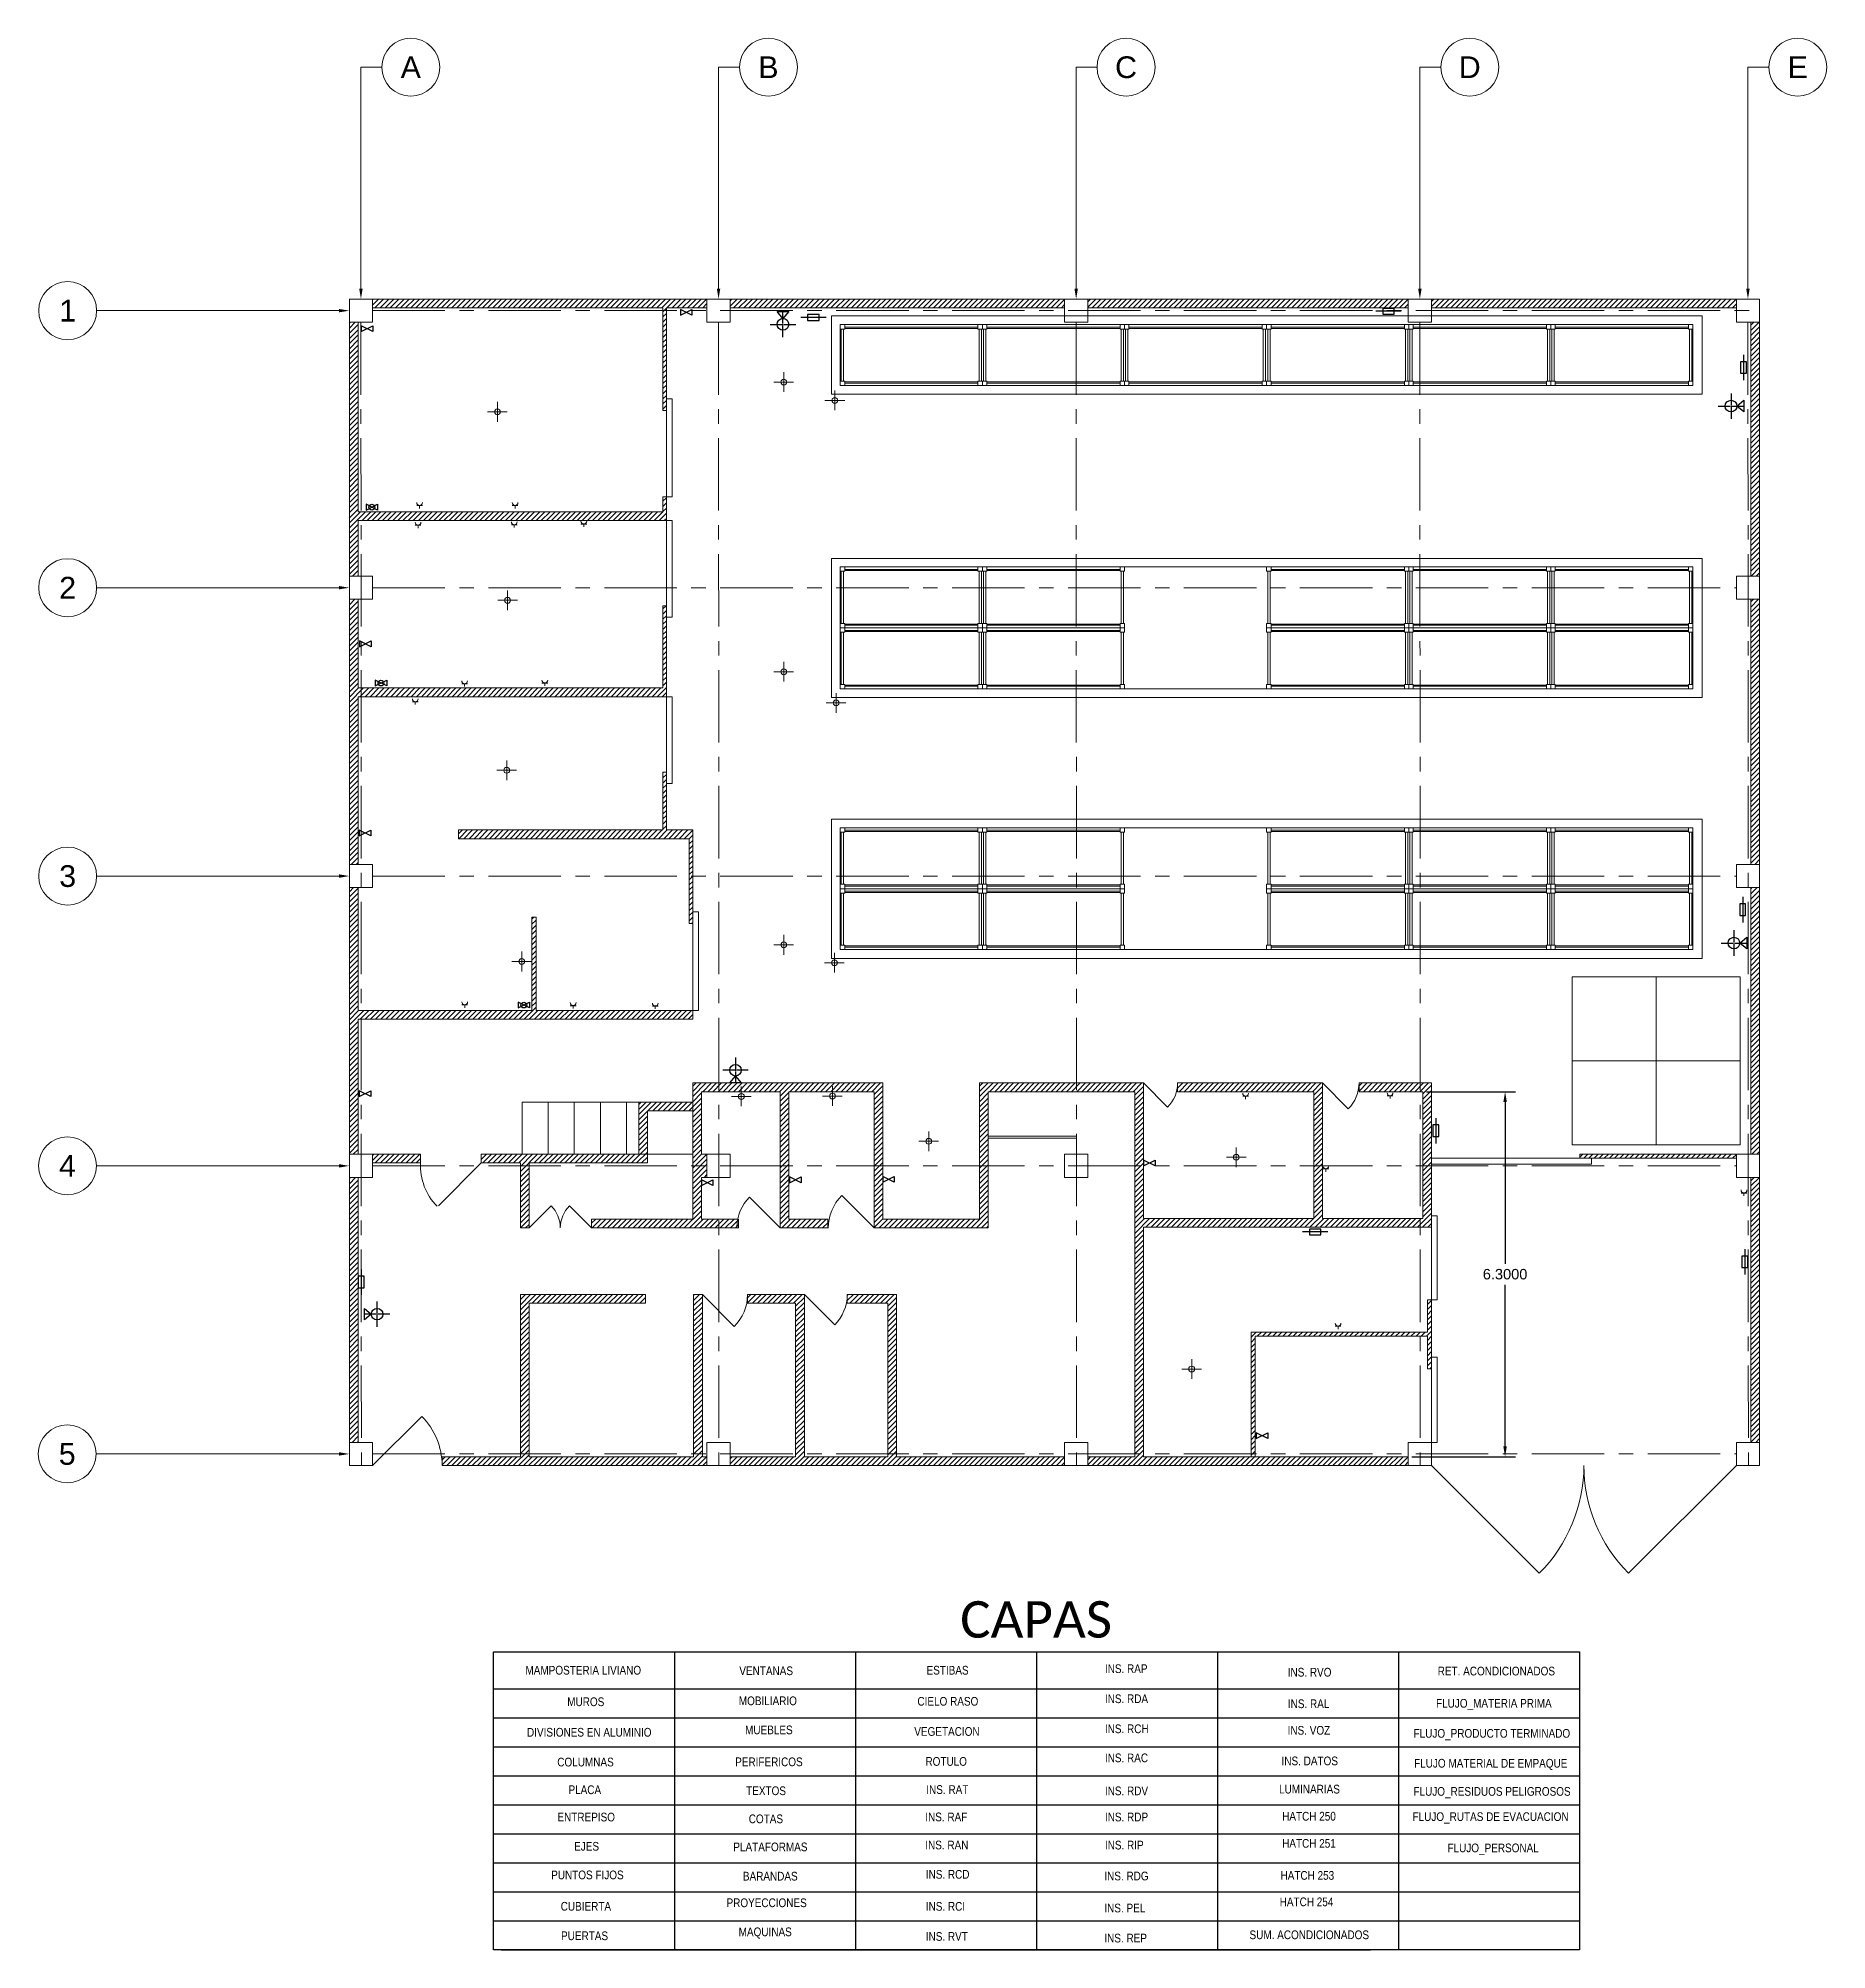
# Model space of a CAD drawing. Header units: inches. Extents: x -5.4 to 60.6, y -8.4 to 24.6.
# Drawn here: x -5.37 to 25.49, y -8.35 to 24.63 of the extents above; entities that cross this region are included whole.
import ezdxf
from ezdxf import colors
from ezdxf.entities.mleader import LeaderData, LeaderLine
from ezdxf.enums import TextEntityAlignment as Align
from ezdxf.math import Vec2, Vec3

# ---------------------------------------------------------------- set-up
doc = ezdxf.new("R2010")
doc.units = ezdxf.units.IN
doc.header["$MEASUREMENT"] = 0
for name, pattern in [('CENTER', [2, 1.25, -0.25, 0.25, -0.25]), ('CENTER2', [1.125, 0.75, -0.125, 0.125, -0.125]), ('DASHDOT2', [0.5, 0.25, -0.125, 0, -0.125]), ('HIDDEN', [0.375, 0.25, -0.125])]:
    doc.linetypes.add(name, pattern=pattern)
for name, color, linetype, lineweight in [('BARANDAS', 4, 'Continuous', 9), ('CIELO RASO', 4, 'Continuous', 9), ('COLUMNA', 1, 'Continuous', 9), ('CUBIERTA', 1, 'Continuous', 9), ('DIVISIONES EN ALUMINIO', 8, 'Continuous', 9), ('Electrico', 7, 'Continuous', 5), ('ENTREPISO', 53, 'Continuous', 5), ('ESTIBAS', 40, 'Continuous', 5), ('FLUJO_MATERIA PRIMA', 150, 'Continuous', 5), ('FLUJO_MATERIAL DE EMPAQUE', 51, 'Continuous', 5), ('FLUJO_PERSONAL', 200, 'Continuous', 5), ('FLUJO_PRODUCTO TERMINADO', 12, 'Continuous', 5), ('FLUJO_RESIDUOS PELIGROSOS', 220, 'Continuous', 5), ('FLUJOS_RUTAS DE EVACUACION', 80, 'Continuous', 5), ('HATCH 250', 250, 'Continuous', 5), ('HATCH 251', 251, 'Continuous', 5), ('HATCH 253', 253, 'Continuous', 5), ('HATCH 254', 254, 'Continuous', 5), ('INS. DATOS', 160, 'FENCELINE1', 5), ('INS. PEL', 40, 'DASHDOT2', 5), ('INS. RAL', 7, 'Continuous', 5), ('INS. RAN', 7, 'Continuous', 5), ('INS. RAT', 7, 'Continuous', 5), ('INS. RDA', 4, 'Continuous', 5), ('INS. RDP', 7, 'Continuous', 5), ('INS. REP', 252, 'Continuous', 5), ('INS. RIP', 7, 'Continuous', 5), ('INS. VOZ', 90, 'FENCELINE1', 5), ('LUMINARIAS', 203, 'Continuous', 5), ('MAMPOSTERIA LIVIANA', 5, 'Continuous', 5), ('MAQUINAS', 140, 'Continuous', 5), ('MOBILIARIO', 8, 'Continuous', 5), ('MUEBLES', 8, 'Continuous', 5), ('MUROS', 162, 'Continuous', 5), ('PERIFERICOS', 7, 'Continuous', 5), ('PLACA', 6, 'Continuous', 5), ('PLATAFORMA', 252, 'Continuous', 5), ('PROYECCIONES', 8, 'HIDDEN', 5), ('PUERTAS', 2, 'Continuous', 5), ('PUNTO FIJO', 3, 'Continuous', 5), ('RET. ACONDICIONADOS', 240, 'Continuous', 5), ('ROTULO', 7, 'Continuous', 5), ('SUM. ACONDICIONADOS', 150, 'Continuous', 5), ('TEXTOS', 7, 'Continuous', 5), ('VEGETACION', 3, 'Continuous', 5), ('VENTANAS', 2, 'Continuous', 5)]:
    doc.layers.add(name, color=color, linetype=linetype, lineweight=lineweight)
doc.layers.add('COTAS', color=7, linetype='Continuous', lineweight=9, transparency=0.6)
doc.layers.add('EJES', color=1, linetype='CENTER', lineweight=9, transparency=0.6)
for name, color, linetype in [('Extintores', 10, 'Continuous'), ('Sum Agua pot', 116, 'Continuous'), ('Sum Aire', 140, 'Continuous'), ('Trampa R', 240, 'Continuous')]:
    doc.layers.add(name, color=color, linetype=linetype)
for name, color, linetype, lineweight, true_color in [('INS. RAC', 7, 'Continuous', 5, 0xd4cda3), ('INS. RAF', 7, 'Continuous', 5, 0xc6cd6e), ('INS. RAP', 7, 'Continuous', 5, 0x59704d), ('INS. RCD', 7, 'Continuous', 5, 0xaa891c), ('INS. RCH', 7, 'Continuous', 5, 0xa0b093), ('INS. RCI', 7, 'Continuous', 5, 0xd40000), ('INS. RDG', 7, 'Continuous', 5, 0xac9a15), ('INS. RDV', 7, 'Continuous', 5, 0x959595), ('INS. RVO', 7, 'Continuous', 5, 0xff8e59), ('INS. RVT', 7, 'Continuous', 5, 0x8e8589)]:
    doc.layers.add(name, color=color, linetype=linetype, lineweight=lineweight, true_color=true_color)
doc.styles.add('Arial', font='arial.ttf')
doc.styles.get("Standard").update_dxf_attribs({"font": 'arial.ttf'})
doc.linetypes.add('FENCELINE1', pattern='A,0.25,-0.1,[133,ltypeshp.shx,S=0.1,R=0,X=-0.1,Y=0],-0.1,1', length=1.45)
doc.dimstyles.get("Standard").update_dxf_attribs({"dimtxt": 0.18, "dimasz": 0.18, "dimexe": 0.18, "dimexo": 0.0625, "dimgap": 0.09, "dimtad": 0, "dimtih": 1, "dimtoh": 1, "dimdec": 4, "dimzin": 0, "dimdsep": 46, "dimtxsty": 'Standard', "dimcen": 0.09, "dimadec": 0, "dimazin": 0, "dimtfac": 1, "dimtdec": 4, "dimtofl": 0, "dimtmove": 0, "dimatfit": 3, "dimfxl": 1, "dimtolj": 1, "dimtzin": 0, "dimarcsym": 0})

msp = doc.modelspace()

# ---------------------------------------------------------------- texts
at = {"layer": 'BARANDAS', "insert": (6.7897, -7.01), "char_height": 0.15, "width": 20.9168282, "attachment_point": 1, "style": 'Arial'}
msp.add_mtext('{\\fArial Narrow|b0|i0|c0|p34;BARANDAS}', dxfattribs=at)
at = {"layer": 'CIELO RASO', "insert": (9.80125, -3.99332), "char_height": 0.15, "width": 20.9168282, "attachment_point": 1, "style": 'Arial'}
msp.add_mtext('{\\fArial Narrow|b0|i0|c0|p34;CIELO RASO}', dxfattribs=at)
at = {"layer": 'COLUMNA', "insert": (3.58742, -5.04117), "char_height": 0.15, "width": 20.9168282, "attachment_point": 1, "style": 'Arial'}
msp.add_mtext('{\\fArial Narrow|b0|i0|c0|p34;COLUMNAS}', dxfattribs=at)
at = {"layer": 'COTAS', "insert": (6.89055, -6.02101), "char_height": 0.15, "width": 20.9168282, "attachment_point": 1, "style": 'Arial'}
msp.add_mtext('{\\fArial Narrow|b0|i0|c0|p34;COTAS}', dxfattribs=at)
at = {"layer": 'CUBIERTA', "insert": (3.64654, -7.52938), "char_height": 0.15, "width": 20.9168282, "attachment_point": 1, "style": 'Arial'}
msp.add_mtext('{\\fArial Narrow|b0|i0|c0|p34;CUBIERTA}', dxfattribs=at)
at = {"layer": 'DIVISIONES EN ALUMINIO', "insert": (3.06505, -4.52755), "char_height": 0.15, "width": 20.9168282, "attachment_point": 1, "style": 'Arial'}
msp.add_mtext('{\\fArial Narrow|b0|i0|c0|p34;DIVISIONES EN ALUMINIO}', dxfattribs=at)
at = {"layer": 'EJES', "insert": (3.87822, -6.49452), "char_height": 0.15, "width": 20.9168282, "attachment_point": 1, "style": 'Arial'}
msp.add_mtext('{\\fArial Narrow|b0|i0|c0|p34;EJES}', dxfattribs=at)
at = {"layer": 'ENTREPISO', "insert": (3.59014, -5.98997), "char_height": 0.15, "width": 20.9168282, "attachment_point": 1, "style": 'Arial'}
msp.add_mtext('{\\fArial Narrow|b0|i0|c0|p34;ENTREPISO}', dxfattribs=at)
at = {"layer": 'ESTIBAS', "insert": (9.95842, -3.45672), "char_height": 0.15, "width": 20.9168282, "attachment_point": 1, "style": 'Arial'}
msp.add_mtext('{\\fArial Narrow|b0|i0|c0|p34;ESTIBAS}', dxfattribs=at)
at = {"layer": 'FLUJO_MATERIA PRIMA', "insert": (18.74832, -4.02753), "char_height": 0.15, "width": 20.9168282, "attachment_point": 1, "style": 'Arial'}
msp.add_mtext('{\\fArial Narrow|b0|i0|c0|p34;FLUJO_MATERIA PRIMA}', dxfattribs=at)
at = {"layer": 'FLUJO_MATERIAL DE EMPAQUE', "insert": (18.37015, -5.06198), "char_height": 0.15, "width": 20.9168282, "attachment_point": 1, "style": 'Arial'}
msp.add_mtext('{\\fArial Narrow|b0|i0|c0|p34;FLUJO MATERIAL DE EMPAQUE}', dxfattribs=at)
at = {"layer": 'FLUJO_PERSONAL', "insert": (18.9464, -6.52248), "char_height": 0.15, "width": 20.9168282, "attachment_point": 1, "style": 'Arial'}
msp.add_mtext('{\\fArial Narrow|b0|i0|c0|p34;FLUJO_PERSONAL}', dxfattribs=at)
at = {"layer": 'FLUJO_PRODUCTO TERMINADO', "insert": (18.36115, -4.54601), "char_height": 0.15, "width": 20.9168282, "attachment_point": 1, "style": 'Arial'}
msp.add_mtext('{\\fArial Narrow|b0|i0|c0|p34;FLUJO_PRODUCTO TERMINADO}', dxfattribs=at)
at = {"layer": 'FLUJO_RESIDUOS PELIGROSOS', "insert": (18.35911, -5.54734), "char_height": 0.15, "width": 20.9168282, "attachment_point": 1, "style": 'Arial'}
msp.add_mtext('{\\fArial Narrow|b0|i0|c0|p34;FLUJO_RESIDUOS PELIGROSOS}', dxfattribs=at)
at = {"layer": 'FLUJOS_RUTAS DE EVACUACION', "insert": (18.34314, -5.98299), "char_height": 0.15, "width": 20.9168282, "attachment_point": 1, "style": 'Arial'}
msp.add_mtext('{\\fArial Narrow|b0|i0|c0|p34;FLUJO_RUTAS DE EVACUACION}', dxfattribs=at)
at = {"layer": 'HATCH 250', "insert": (16.09367, -5.97612), "char_height": 0.15, "width": 20.9168282, "attachment_point": 1, "style": 'Arial'}
msp.add_mtext('{\\fArial Narrow|b0|i0|c0|p34;HATCH 250}', dxfattribs=at)
at = {"layer": 'HATCH 251', "insert": (16.09367, -6.44394), "char_height": 0.15, "width": 20.9168282, "attachment_point": 1, "style": 'Arial'}
msp.add_mtext('{\\fArial Narrow|b0|i0|c0|p34;HATCH 251}', dxfattribs=at)
at = {"layer": 'HATCH 253', "insert": (16.06552, -6.99651), "char_height": 0.15, "width": 20.9168282, "attachment_point": 1, "style": 'Arial'}
msp.add_mtext('{\\fArial Narrow|b0|i0|c0|p34;HATCH 253}', dxfattribs=at)
at = {"layer": 'HATCH 254', "insert": (16.05136, -7.45311), "char_height": 0.15, "width": 20.9168282, "attachment_point": 1, "style": 'Arial'}
msp.add_mtext('{\\fArial Narrow|b0|i0|c0|p34;HATCH 254}', dxfattribs=at)
at = {"layer": 'INS. DATOS', "insert": (16.08316, -5.02183), "char_height": 0.15, "width": 20.9168282, "attachment_point": 1, "style": 'Arial'}
msp.add_mtext('{\\fArial Narrow|b0|i0|c0|p34;INS. DATOS}', dxfattribs=at)
at = {"layer": 'INS. PEL', "insert": (13.02604, -7.55952), "char_height": 0.15, "width": 20.9168282, "attachment_point": 1, "style": 'Arial'}
msp.add_mtext('{\\fArial Narrow|b0|i0|c0|p34;INS. PEL}', dxfattribs=at)
at = {"layer": 'INS. RAC', "insert": (13.03588, -4.9689), "char_height": 0.15, "width": 20.9168282, "attachment_point": 1, "style": 'Arial'}
msp.add_mtext('{\\fArial Narrow|b0|i0|c0|p34;INS. RAC}', dxfattribs=at)
at = {"layer": 'INS. RAF', "insert": (9.93635, -5.98802), "char_height": 0.15, "width": 20.9168282, "attachment_point": 1, "style": 'Arial'}
msp.add_mtext('{\\fArial Narrow|b0|i0|c0|p34;INS. RAF}', dxfattribs=at)
at = {"layer": 'INS. RAL', "insert": (16.19271, -4.03504), "char_height": 0.15, "width": 20.9168282, "attachment_point": 1, "style": 'Arial'}
msp.add_mtext('{\\fArial Narrow|b0|i0|c0|p34;INS. RAL}', dxfattribs=at)
at = {"layer": 'INS. RAN', "insert": (9.93635, -6.47265), "char_height": 0.15, "width": 20.9168282, "attachment_point": 1, "style": 'Arial'}
msp.add_mtext('{\\fArial Narrow|b0|i0|c0|p34;INS. RAN}', dxfattribs=at)
at = {"layer": 'INS. RAP', "insert": (13.03588, -3.43037), "char_height": 0.15, "width": 20.9168282, "attachment_point": 1, "style": 'Arial'}
msp.add_mtext('{\\fArial Narrow|b0|i0|c0|p34;INS. RAP}', dxfattribs=at)
at = {"layer": 'INS. RAT', "insert": (9.95436, -5.51547), "char_height": 0.15, "width": 20.9168282, "attachment_point": 1, "style": 'Arial'}
msp.add_mtext('{\\fArial Narrow|b0|i0|c0|p34;INS. RAT}', dxfattribs=at)
at = {"layer": 'INS. RCD', "insert": (9.94525, -6.97866), "char_height": 0.15, "width": 20.9168282, "attachment_point": 1, "style": 'Arial'}
msp.add_mtext('{\\fArial Narrow|b0|i0|c0|p34;INS. RCD}', dxfattribs=at)
at = {"layer": 'INS. RCH', "insert": (13.03588, -4.46734), "char_height": 0.15, "width": 20.9168282, "attachment_point": 1, "style": 'Arial'}
msp.add_mtext('{\\fArial Narrow|b0|i0|c0|p34;INS. RCH}', dxfattribs=at)
at = {"layer": 'INS. RCI', "insert": (9.94525, -7.531), "char_height": 0.15, "width": 20.9168282, "attachment_point": 1, "style": 'Arial'}
msp.add_mtext('{\\fArial Narrow|b0|i0|c0|p34;INS. RCI}', dxfattribs=at)
at = {"layer": 'INS. RDA', "insert": (13.03588, -3.94885), "char_height": 0.15, "width": 20.9168282, "attachment_point": 1, "style": 'Arial'}
msp.add_mtext('{\\fArial Narrow|b0|i0|c0|p34;INS. RDA}', dxfattribs=at)
at = {"layer": 'INS. RDG', "insert": (13.02604, -7.00718), "char_height": 0.15, "width": 20.9168282, "attachment_point": 1, "style": 'Arial'}
msp.add_mtext('{\\fArial Narrow|b0|i0|c0|p34;INS. RDG}', dxfattribs=at)
at = {"layer": 'INS. RDP', "insert": (13.03588, -5.98895), "char_height": 0.15, "width": 20.9168282, "attachment_point": 1, "style": 'Arial'}
msp.add_mtext('{\\fArial Narrow|b0|i0|c0|p34;INS. RDP}', dxfattribs=at)
at = {"layer": 'INS. RDV', "insert": (13.03588, -5.53835), "char_height": 0.15, "width": 20.9168282, "attachment_point": 1, "style": 'Arial'}
msp.add_mtext('{\\fArial Narrow|b0|i0|c0|p34;INS. RDV}', dxfattribs=at)
at = {"layer": 'INS. REP', "insert": (13.02604, -8.078), "char_height": 0.15, "width": 20.9168282, "attachment_point": 1, "style": 'Arial'}
msp.add_mtext('{\\fArial Narrow|b0|i0|c0|p34;INS. REP}', dxfattribs=at)
at = {"layer": 'INS. RIP', "insert": (13.03588, -6.47358), "char_height": 0.15, "width": 20.9168282, "attachment_point": 1, "style": 'Arial'}
msp.add_mtext('{\\fArial Narrow|b0|i0|c0|p34;INS. RIP}', dxfattribs=at)
at = {"layer": 'INS. RVO', "insert": (16.18994, -3.49099), "char_height": 0.15, "width": 20.9168282, "attachment_point": 1, "style": 'Arial'}
msp.add_mtext('{\\fArial Narrow|b0|i0|c0|p34;INS. RVO}', dxfattribs=at)
at = {"layer": 'INS. RVT', "insert": (9.94525, -8.04949), "char_height": 0.15, "width": 20.9168282, "attachment_point": 1, "style": 'Arial'}
msp.add_mtext('{\\fArial Narrow|b0|i0|c0|p34;INS. RVT}', dxfattribs=at)
at = {"layer": 'INS. VOZ', "insert": (16.18774, -4.49381), "char_height": 0.15, "width": 20.9168282, "attachment_point": 1, "style": 'Arial'}
msp.add_mtext('{\\fArial Narrow|b0|i0|c0|p34;INS. VOZ}', dxfattribs=at)
at = {"layer": 'LUMINARIAS', "insert": (16.04022, -5.50827), "char_height": 0.15, "width": 20.9168282, "attachment_point": 1, "style": 'Arial'}
msp.add_mtext('{\\fArial Narrow|b0|i0|c0|p34;LUMINARIAS}', dxfattribs=at)
at = {"layer": 'MAMPOSTERIA LIVIANA', "insert": (3.03803, -3.45672), "char_height": 0.15, "width": 20.9168282, "attachment_point": 1, "style": 'Arial'}
msp.add_mtext('{\\fArial Narrow|b0|i0|c0|p34;MAMPOSTERIA LIVIANO}', dxfattribs=at)
at = {"layer": 'MAQUINAS', "insert": (6.71661, -7.97076), "char_height": 0.15, "width": 20.9168282, "attachment_point": 1, "style": 'Arial'}
msp.add_mtext('{\\fArial Narrow|b0|i0|c0|p34;MAQUINAS}', dxfattribs=at)
at = {"layer": 'MOBILIARIO', "insert": (6.71943, -3.98464), "char_height": 0.15, "width": 20.9168282, "attachment_point": 1, "style": 'Arial'}
msp.add_mtext('{\\fArial Narrow|b0|i0|c0|p34;MOBILIARIO}', dxfattribs=at)
at = {"layer": 'MUEBLES', "insert": (6.82751, -4.4862), "char_height": 0.15, "width": 20.9168282, "attachment_point": 1, "style": 'Arial'}
msp.add_mtext('{\\fArial Narrow|b0|i0|c0|p34;MUEBLES}', dxfattribs=at)
at = {"layer": 'MUROS', "insert": (3.75947, -4.00065), "char_height": 0.15, "width": 20.9168282, "attachment_point": 1, "style": 'Arial'}
msp.add_mtext('{\\fArial Narrow|b0|i0|c0|p34;MUROS}', dxfattribs=at)
at = {"layer": 'PERIFERICOS', "insert": (6.65639, -5.03747), "char_height": 0.15, "width": 20.9168282, "attachment_point": 1, "style": 'Arial'}
msp.add_mtext('{\\fArial Narrow|b0|i0|c0|p34;PERIFERICOS}', dxfattribs=at)
at = {"layer": 'PLACA', "insert": (3.78034, -5.51877), "char_height": 0.15, "width": 20.9168282, "attachment_point": 1, "style": 'Arial'}
msp.add_mtext('{\\fArial Narrow|b0|i0|c0|p34;PLACA}', dxfattribs=at)
at = {"layer": 'PLATAFORMA', "insert": (6.62499, -6.50542), "char_height": 0.15, "width": 20.9168282, "attachment_point": 1, "style": 'Arial'}
msp.add_mtext('{\\fArial Narrow|b0|i0|c0|p34;PLATAFORMAS}', dxfattribs=at)
at = {"layer": 'PROYECCIONES', "insert": (6.50715, -7.46896), "char_height": 0.15, "width": 20.9168282, "attachment_point": 1, "style": 'Arial'}
msp.add_mtext('{\\fArial Narrow|b0|i0|c0|p34;PROYECCIONES }', dxfattribs=at)
at = {"layer": 'PUERTAS', "insert": (3.6524, -8.03795), "char_height": 0.15, "width": 20.9168282, "attachment_point": 1, "style": 'Arial'}
msp.add_mtext('{\\fArial Narrow|b0|i0|c0|p34;PUERTAS}', dxfattribs=at)
at = {"layer": 'PUNTO FIJO', "insert": (3.48191, -6.98844), "char_height": 0.15, "width": 20.9168282, "attachment_point": 1, "style": 'Arial'}
msp.add_mtext('{\\fArial Narrow|b0|i0|c0|p34;PUNTOS FIJOS}', dxfattribs=at)
at = {"layer": 'RET. ACONDICIONADOS', "insert": (18.77762, -3.47121), "char_height": 0.15, "width": 20.9168282, "attachment_point": 1, "style": 'Arial'}
msp.add_mtext('{\\fArial Narrow|b0|i0|c0|p34;RET. ACONDICIONADOS}', dxfattribs=at)
at = {"layer": 'ROTULO', "insert": (9.93953, -5.03024), "char_height": 0.15, "width": 20.9168282, "attachment_point": 1, "style": 'Arial'}
msp.add_mtext('{\\fArial Narrow|b0|i0|c0|p34;ROTULO}', dxfattribs=at)
at = {"layer": 'SUM. ACONDICIONADOS', "insert": (15.5308, -8.02136), "char_height": 0.15, "width": 20.9168282, "attachment_point": 1, "style": 'Arial'}
msp.add_mtext('{\\fArial Narrow|b0|i0|c0|p34;SUM. ACONDICIONADOS}', dxfattribs=at)
at = {"layer": 'TEXTOS', "insert": (10.53931, -2.34075), "char_height": 0.63, "width": 10.9014221, "attachment_point": 1, "line_spacing_factor": 0.938532, "style": 'Arial'}
msp.add_mtext('{\\fCalibri|b0|i0|c0|p34;CAPAS}', dxfattribs=at)
at = {"layer": 'TEXTOS', "insert": (6.84552, -5.53637), "char_height": 0.15, "width": 20.9168282, "attachment_point": 1, "style": 'Arial'}
msp.add_mtext('{\\fArial Narrow|b0|i0|c0|p34;TEXTOS}', dxfattribs=at)
at = {"layer": 'VEGETACION', "insert": (9.74721, -4.51347), "char_height": 0.15, "width": 20.9168282, "attachment_point": 1, "style": 'Arial'}
msp.add_mtext('{\\fArial Narrow|b0|i0|c0|p34;VEGETACION}', dxfattribs=at)
at = {"layer": 'VENTANAS', "insert": (6.72844, -3.46615), "char_height": 0.15, "width": 20.9168282, "attachment_point": 1, "style": 'Arial'}
msp.add_mtext('{\\fArial Narrow|b0|i0|c0|p34;VENTANAS}', dxfattribs=at)

# ---------------------------------------------------------------- blocks, each defined once
blk = doc.blocks.new('escalera')
at = {"layer": 'PUNTO FIJO'}
blk.add_lwpolyline([(0, 0), (0, 0.9), (2.942, 0.9), (2.942, 0)], close=True, dxfattribs=at)
blk.add_lwpolyline([(0, 0.9), (0.45, 0.9), (0.45, 0), (0.9, 0), (0.9, 0.9), (1.35, 0.9), (1.35, 0), (1.8, 0), (1.8, 0.9)], dxfattribs=at)
blk = doc.blocks.new('_TagCircle')
at = {"color": 0, "linetype": 'ByBlock', "lineweight": -2, "transparency": 16777216}
blk.add_circle((0, 0), 0.125, dxfattribs=at)
at = {"layer": 'PUNTO FIJO', "color": 0, "transparency": 16777216}
blk.add_attdef('NÚMEROETIQUETA', text='', height=0.09375, dxfattribs=at).set_placement((0, -0.046875), align=Align.CENTER)
blk = doc.blocks.new('*D4')
at = {"layer": 'Defpoints', "color": 0, "transparency": 16777216}
for p in [(18.52, 6.45), (19.94, 6.45), (18.27, 0.15)]:
    blk.add_point(p, dxfattribs=at)
at = {"layer": 'MUROS', "color": 0, "lineweight": -2, "transparency": 16777216}
for p, q in [((18.583, 6.45), (20.12, 6.45)), ((19.94, 6.27), (19.94, 3.482)), ((19.94, 0.33), (19.94, 3.118)), ((18.333, 0.15), (20.12, 0.15))]:
    blk.add_line(p, q, dxfattribs=at)
at = {"layer": 'MUROS', "color": 0, "transparency": 16777216}
for points in [[(19.91, 6.27), (19.97, 6.27), (19.94, 6.45)], [(19.91, 0.33), (19.97, 0.33), (19.94, 0.15)]]:
    blk.add_solid(points, dxfattribs=at)
at = {"layer": 'MUROS', "color": 0, "transparency": 16777216, "insert": (19.94, 3.3), "char_height": 0.18, "attachment_point": 5}
blk.add_mtext('\\A1;6.3000', dxfattribs=at)
blk = doc.blocks.new('RACK 2.05x0.99')
at = {"layer": 'MUEBLES', "color": 1}
for p, q in [((0.076, 0.99), (2.376, 0.99)), ((0.076, 0.99), (0.076, 0.925)), ((2.376, 0.99), (2.376, 0.925)), ((0.076, 0.945), (2.376, 0.945)), ((0.076, 0.925), (2.376, 0.925)), ((0.076, 0.003), (2.376, 0.003)), ((0.076, -0.062), (0.076, 0.003)), ((2.376, -0.062), (2.376, 0.003)), ((0.076, -0.017), (2.376, -0.017)), ((0.076, -0.062), (2.376, -0.062))]:
    blk.add_line(p, q, dxfattribs=at)
at = {"layer": 'MUEBLES', "color": 5}
for p, q in [((0.018, 0.014), (0.018, 0.914)), ((0.058, 0.014), (0.058, 0.914)), ((2.394, 0.014), (2.394, 0.914)), ((2.434, 0.014), (2.434, 0.914))]:
    blk.add_line(p, q, dxfattribs=at)
for points in [[(0, 0.99), (0, 0.914), (0.076, 0.914), (0.076, 0.99)], [(2.376, 0.99), (2.376, 0.914), (2.452, 0.914), (2.452, 0.99)], [(0, -0.062), (0, 0.014), (0.076, 0.014), (0.076, -0.062)], [(2.376, -0.062), (2.376, 0.014), (2.452, 0.014), (2.452, -0.062)]]:
    blk.add_lwpolyline(points, close=True, dxfattribs=at)
blk = doc.blocks.new('Suministro electrico')
at = {"layer": 'Electrico'}
for p, q in [((0, 0.047), (0.1, 0.047)), ((0.05, 0.05), (0.05, 0))]:
    blk.add_line(p, q, dxfattribs=at)
blk.add_arc((0.05, 0.1), 0.05, 180, 0, dxfattribs=at)
blk = doc.blocks.new('*U16')
at = {"layer": 'PUNTO FIJO', "color": 0, "linetype": 'CENTER2', "transparency": 16777216}
for p, q in [((-0.17, 0), (-0.01, 0)), ((0, 0.01), (0, 0.17)), ((0.01, 0), (0.17, 0)), ((0, -0.17), (0, -0.01))]:
    blk.add_line(p, q, dxfattribs=at)
at = {"layer": 'PUNTO FIJO', "color": 0, "linetype": 'Continuous', "transparency": 16777216}
for p, q in [((-0.005, 0), (0.005, 0)), ((0, -0.005), (0, 0.005))]:
    blk.add_line(p, q, dxfattribs=at)
blk = doc.blocks.new('Cifon')
at = {"layer": 'PUNTO FIJO'}
blk.add_circle((0.17, 0.17), 0.05, dxfattribs=at)
at = {"layer": 'PUNTO FIJO', "linetype": 'CENTER2'}
blk.add_blockref('*U16', (0.17, 0.17), dxfattribs=at)
blk = doc.blocks.new('Sum agua')
at = {"layer": 'Sum Agua pot'}
for p, q in [((0, 0.1), (0, 0)), ((0.2, 0), (0, 0.1)), ((0, 0), (0.2, 0.1)), ((0.2, 0.1), (0.2, 0))]:
    blk.add_line(p, q, dxfattribs=at)
blk = doc.blocks.new('Suministro aire')
at = {"layer": 'Sum Aire'}
for p, q in [((0, 0.1), (0, 0)), ((0.2, 0), (0, 0.1)), ((0, 0), (0.2, 0.1)), ((0.2, 0.1), (0.2, 0))]:
    blk.add_line(p, q, dxfattribs=at)
blk.add_circle((0.1, 0.05), 0.05, dxfattribs=at)
blk = doc.blocks.new('*U25')
at = {"layer": 'Trampa R', "color": 0, "linetype": 'CENTER2', "transparency": 16777216}
blk.add_line((0.22, 0), (-0.22, 0), dxfattribs=at)
blk = doc.blocks.new('Tramp R')
at = {"layer": 'Trampa R'}
for p, q in [((0.12, 0.1), (0.12, 0)), ((0.32, 0.1), (0.12, 0.1)), ((0.12, 0), (0.32, 0)), ((0.32, 0), (0.32, 0.1))]:
    blk.add_line(p, q, dxfattribs=at)
at = {"layer": 'Trampa R', "linetype": 'CENTER2'}
blk.add_blockref('*U25', (0.22, 0.05), dxfattribs=at)
blk = doc.blocks.new('*U27')
at = {"layer": 'Extintores', "color": 0, "linetype": 'CENTER2', "transparency": 16777216}
for p, q in [((-0.22, 0), (-0.02, 0)), ((0, 0.02), (0, 0.22)), ((0.02, 0), (0.22, 0)), ((0, -0.22), (0, -0.02))]:
    blk.add_line(p, q, dxfattribs=at)
at = {"layer": 'Extintores', "color": 0, "linetype": 'Continuous', "transparency": 16777216}
for p, q in [((-0.01, 0), (0.01, 0)), ((0, -0.01), (0, 0.01))]:
    blk.add_line(p, q, dxfattribs=at)
blk = doc.blocks.new('Extintores')
at = {"layer": 'Extintores'}
for p, q in [((0.22, 0.32), (0.12, 0.44)), ((0.12, 0.44), (0.32, 0.44)), ((0.32, 0.44), (0.22, 0.32))]:
    blk.add_line(p, q, dxfattribs=at)
blk.add_circle((0.22, 0.22), 0.1, dxfattribs=at)
at = {"layer": 'Extintores', "linetype": 'CENTER2'}
blk.add_blockref('*U27', (0.22, 0.22), dxfattribs=at)
blk = doc.blocks.new('Estructura')
at = {"layer": 'COLUMNA'}
for points in [[(0, 20.125), (0.4, 20.125), (0.4, 19.725), (0, 19.725)], [(6.57, 20.125), (6.17, 20.125), (6.17, 19.725), (6.57, 19.725)], [(12.74, 20.125), (12.34, 20.125), (12.34, 19.725), (12.74, 19.725)], [(18.67, 20.125), (18.27, 20.125), (18.27, 19.725), (18.67, 19.725)], [(24.33, 20.125), (23.93, 20.125), (23.93, 19.725), (24.33, 19.725)], [(0, 15.345), (0.4, 15.345), (0.4, 14.945), (0, 14.945)], [(23.93, 15.345), (24.33, 15.345), (24.33, 14.945), (23.93, 14.945)], [(0, 10.37), (0.4, 10.37), (0.4, 9.97), (0, 9.97)], [(23.93, 10.37), (24.33, 10.37), (24.33, 9.97), (23.93, 9.97)], [(0, 5.37), (0.4, 5.37), (0.4, 4.97), (0, 4.97)], [(6.17, 5.37), (6.57, 5.37), (6.57, 4.97), (6.17, 4.97)], [(12.34, 5.37), (12.74, 5.37), (12.74, 4.97), (12.34, 4.97)], [(23.93, 5.37), (24.33, 5.37), (24.33, 4.97), (23.93, 4.97)], [(0, 0.4), (0.4, 0.4), (0.4, 0), (0, 0)], [(6.17, 0.4), (6.57, 0.4), (6.57, 0), (6.17, 0)], [(12.74, 0.4), (12.34, 0.4), (12.34, 0), (12.74, 0)], [(18.67, 0.4), (18.27, 0.4), (18.27, 0), (18.67, 0)], [(23.93, 0.4), (24.33, 0.4), (24.33, 0), (23.93, 0)]]:
    blk.add_lwpolyline(points, close=True, dxfattribs=at)
at = {"layer": 'EJES'}
for p, q in [((0.4, 19.925), (24.33, 19.925)), ((0.2, 19.725), (0.207, 0)), ((6.37, 19.725), (6.377, 0)), ((12.54, 19.725), (12.547, 0)), ((18.47, 19.725), (18.477, 0)), ((24.13, 19.725), (24.137, 0)), ((0.4, 15.145), (23.93, 15.145)), ((0.4, 10.17), (23.93, 10.17)), ((0.4, 5.17), (23.93, 5.17)), ((0.4, 0.2), (23.93, 0.2))]:
    blk.add_line(p, q, dxfattribs=at)
ml = blk.add_multileader_block('Standard', dxfattribs=at)
ml.set_content('_TagCircle', color=256, scale=4)
ml.set_attribute('NÚMEROETIQUETA', 'A', width=0)
ml.set_leader_properties()
ml.build(insert=Vec2(0, 0))
ml.multileader.update_dxf_attribs({"dogleg_length": 0.36, "arrow_head_size": 0.18})
ctx = ml.context
ctx.base_point, ctx.char_height, ctx.arrow_head_size, ctx.landing_gap_size, ctx.plane_origin = Vec3(0.56, 24.125), 0.18, 0.18, 0.09, Vec3(0.2, 20.125)
notes = []
notes.append((ctx, [(0, (1, 1, 0), (0.2, 24.125), (1, 0), 0.36, [(0, [(0.2, 20.125)], 0, [])])]))
ctx.block.insert = Vec3(1.06, 24.125)
ml = blk.add_multileader_block('Standard', dxfattribs=at)
ml.set_content('_TagCircle', color=256, scale=4)
ml.set_attribute('NÚMEROETIQUETA', 'B', width=0)
ml.set_leader_properties()
ml.build(insert=Vec2(0, 0))
ml.multileader.update_dxf_attribs({"dogleg_length": 0.36, "arrow_head_size": 0.18})
ctx = ml.context
ctx.base_point, ctx.char_height, ctx.arrow_head_size, ctx.landing_gap_size, ctx.plane_origin = Vec3(6.73, 24.125), 0.18, 0.18, 0.09, Vec3(6.37, 20.125)
notes.append((ctx, [(0, (1, 1, 0), (6.37, 24.125), (1, 0), 0.36, [(0, [(6.37, 20.125)], 0, [])])]))
ctx.block.insert = Vec3(7.23, 24.125)
ml = blk.add_multileader_block('Standard', dxfattribs=at)
ml.set_content('_TagCircle', color=256, scale=4)
ml.set_attribute('NÚMEROETIQUETA', 'C', width=0)
ml.set_leader_properties()
ml.build(insert=Vec2(0, 0))
ml.multileader.update_dxf_attribs({"dogleg_length": 0.36, "arrow_head_size": 0.18})
ctx = ml.context
ctx.base_point, ctx.char_height, ctx.arrow_head_size, ctx.landing_gap_size, ctx.plane_origin = Vec3(12.9, 24.125), 0.18, 0.18, 0.09, Vec3(12.54, 20.125)
notes.append((ctx, [(0, (1, 1, 0), (12.54, 24.125), (1, 0), 0.36, [(0, [(12.54, 20.125)], 0, [])])]))
ctx.block.insert = Vec3(13.4, 24.125)
ml = blk.add_multileader_block('Standard', dxfattribs=at)
ml.set_content('_TagCircle', color=256, scale=4)
ml.set_attribute('NÚMEROETIQUETA', 'D', width=0)
ml.set_leader_properties()
ml.build(insert=Vec2(0, 0))
ml.multileader.update_dxf_attribs({"dogleg_length": 0.36, "arrow_head_size": 0.18})
ctx = ml.context
ctx.base_point, ctx.char_height, ctx.arrow_head_size, ctx.landing_gap_size, ctx.plane_origin = Vec3(18.83, 24.125), 0.18, 0.18, 0.09, Vec3(18.47, 20.125)
notes.append((ctx, [(0, (1, 1, 0), (18.47, 24.125), (1, 0), 0.36, [(0, [(18.47, 20.125)], 0, [])])]))
ctx.block.insert = Vec3(19.33, 24.125)
ml = blk.add_multileader_block('Standard', dxfattribs=at)
ml.set_content('_TagCircle', color=256, scale=4)
ml.set_attribute('NÚMEROETIQUETA', 'E', width=0)
ml.set_leader_properties()
ml.build(insert=Vec2(0, 0))
ml.multileader.update_dxf_attribs({"dogleg_length": 0.36, "arrow_head_size": 0.18})
ctx = ml.context
ctx.base_point, ctx.char_height, ctx.arrow_head_size, ctx.landing_gap_size, ctx.plane_origin = Vec3(24.49, 24.125), 0.18, 0.18, 0.09, Vec3(24.13, 20.125)
notes.append((ctx, [(0, (1, 1, 0), (24.13, 24.125), (1, 0), 0.36, [(0, [(24.13, 20.125)], 0, [])])]))
ctx.block.insert = Vec3(24.99, 24.125)
ml = blk.add_multileader_block('Standard', dxfattribs=at)
ml.set_content('_TagCircle', color=256, scale=4)
ml.set_attribute('NÚMEROETIQUETA', '1', width=0)
ml.set_leader_properties()
ml.build(insert=Vec2(0, 0))
ml.multileader.update_dxf_attribs({"dogleg_length": 0.36, "arrow_head_size": 0.18})
ctx = ml.context
ctx.base_point, ctx.char_height, ctx.arrow_head_size, ctx.landing_gap_size, ctx.plane_origin = Vec3(-5.36, 19.925), 0.18, 0.18, 0.09, Vec3(0, 19.925)
notes.append((ctx, [(0, (1, 1, 0), (-4, 19.925), (-1, 0), 0.36, [(0, [(0, 19.925)], 0, [])])]))
ctx.block.insert = Vec3(-4.86, 19.925)
ml = blk.add_multileader_block('Standard', dxfattribs=at)
ml.set_content('_TagCircle', color=256, scale=4)
ml.set_attribute('NÚMEROETIQUETA', '2', width=0)
ml.set_leader_properties()
ml.build(insert=Vec2(0, 0))
ml.multileader.update_dxf_attribs({"dogleg_length": 0.36, "arrow_head_size": 0.18})
ctx = ml.context
ctx.base_point, ctx.char_height, ctx.arrow_head_size, ctx.landing_gap_size, ctx.plane_origin = Vec3(-5.36, 15.145), 0.18, 0.18, 0.09, Vec3(0, 15.145)
notes.append((ctx, [(0, (1, 1, 0), (-4, 15.145), (-1, 0), 0.36, [(0, [(0, 15.145)], 0, [])])]))
ctx.block.insert = Vec3(-4.86, 15.145)
ml = blk.add_multileader_block('Standard', dxfattribs=at)
ml.set_content('_TagCircle', color=256, scale=4)
ml.set_attribute('NÚMEROETIQUETA', '3', width=0)
ml.set_leader_properties()
ml.build(insert=Vec2(0, 0))
ml.multileader.update_dxf_attribs({"dogleg_length": 0.36, "arrow_head_size": 0.18})
ctx = ml.context
ctx.base_point, ctx.char_height, ctx.arrow_head_size, ctx.landing_gap_size, ctx.plane_origin = Vec3(-5.36, 10.17), 0.18, 0.18, 0.09, Vec3(0, 10.17)
notes.append((ctx, [(0, (1, 1, 0), (-4, 10.17), (-1, 0), 0.36, [(0, [(0, 10.17)], 0, [])])]))
ctx.block.insert = Vec3(-4.86, 10.17)
ml = blk.add_multileader_block('Standard', dxfattribs=at)
ml.set_content('_TagCircle', color=256, scale=4)
ml.set_attribute('NÚMEROETIQUETA', '4', width=0)
ml.set_leader_properties()
ml.build(insert=Vec2(0, 0))
ml.multileader.update_dxf_attribs({"dogleg_length": 0.36, "arrow_head_size": 0.18})
ctx = ml.context
ctx.base_point, ctx.char_height, ctx.arrow_head_size, ctx.landing_gap_size, ctx.plane_origin = Vec3(-5.364, 5.17), 0.18, 0.18, 0.09, Vec3(0, 5.17)
notes.append((ctx, [(0, (1, 1, 0), (-4.004, 5.17), (-1, 0), 0.36, [(0, [(0, 5.17)], 0, [])])]))
ctx.block.insert = Vec3(-4.864, 5.17)
ml = blk.add_multileader_block('Standard', dxfattribs=at)
ml.set_content('_TagCircle', color=256, scale=4)
ml.set_attribute('NÚMEROETIQUETA', '5', width=0)
ml.set_leader_properties()
ml.build(insert=Vec2(0, 0))
ml.multileader.update_dxf_attribs({"dogleg_length": 0.36, "arrow_head_size": 0.18})
ctx = ml.context
ctx.base_point, ctx.char_height, ctx.arrow_head_size, ctx.landing_gap_size, ctx.plane_origin = Vec3(-5.368, 0.2), 0.18, 0.18, 0.09, Vec3(0, 0.2)
notes.append((ctx, [(0, (1, 1, 0), (-4.008, 0.2), (-1, 0), 0.36, [(0, [(0, 0.2)], 0, [])])]))
ctx.block.insert = Vec3(-4.868, 0.2)
for ctx, leaders in notes:
    for number, flags, end, landing, length, lines in leaders:
        leader = LeaderData()
        leader.index, (leader.has_last_leader_line, leader.has_dogleg_vector, leader.attachment_direction) = number, flags
        leader.last_leader_point, leader.dogleg_vector, leader.dogleg_length = Vec3(end), Vec3(landing), length
        for number, points, colour, breaks in lines:
            line = LeaderLine()
            line.index, line.vertices, line.color, line.breaks = number, Vec3.list(points), colors.encode_raw_color(colour), breaks
            leader.lines.append(line)
        ctx.leaders.append(leader)

# ---------------------------------------------------------------- dimensions: what is measured, and where the dimension line sits
at = {"layer": 'MUROS'}
dim = msp.add_linear_dim(base=(19.94012, 6.45), p1=(18.27, 0.15), p2=(18.52, 6.45), angle=90, dimstyle='Standard', dxfattribs=at)
dim.commit()
dim.dimension.update_dxf_attribs({"geometry": '*D4', "text_midpoint": (19.94012, 3.3)})

# ---------------------------------------------------------------- hatches: boundary and pattern name
at = {"layer": 'INS. RDV', "transparency": 33554567}
h = msp.add_hatch(dxfattribs=at)
h.set_pattern_fill('ANSI31', color=256, scale=0.5)
h.paths.add_polyline_path([(9.20364, 6.45), (9.20364, 6.6), (5.92364, 6.6), (5.92364, 6.27), (5.92364, 5.37), (5.92364, 5.22), (5.92364, 4.25), (4.18, 4.25), (4.18, 4.1), (6.07364, 4.1), (6.715, 4.1), (6.715, 4.25), (6.07364, 4.25), (6.07364, 4.97), (6.17, 4.97), (6.17, 5.37), (6.07364, 5.37), (6.07364, 6.45), (7.435, 6.45), (7.435, 4.1), (7.585, 4.1), (8.255, 4.1), (8.255, 4.25), (7.585, 4.25), (7.585, 6.45), (9.05364, 6.45), (9.05364, 4.1), (9.20364, 4.1), (11.02364, 4.1), (11.02364, 6.45), (13.55, 6.45), (13.55, 0.15), (12.74, 0.15), (12.74, 0), (18.27, 0), (18.27, 0.15), (13.7, 0.15), (13.7, 4.11), (18.67, 4.11), (18.67, 6.6), (17.42, 6.6), (17.42, 6.45), (18.52, 6.45), (18.52, 4.26), (16.79, 4.26), (16.79, 6.6), (14.29, 6.6), (14.29, 6.45), (16.64, 6.45), (16.64, 4.26), (13.7, 4.26), (13.7, 6.6), (13.55, 6.6), (10.87364, 6.6), (10.87364, 4.25), (9.20364, 4.25)])
h.paths.add_polyline_path([(9.44, 2.95), (8.59, 2.95), (8.59, 2.8), (9.29, 2.8), (9.29, 0.15), (7.85, 0.15), (7.85, 2.95), (7.7, 2.95), (6.87, 2.95), (6.87, 2.8), (7.7, 2.8), (7.7, 0.15), (6.57, 0.15), (6.57, 0), (7.7, 0), (7.85, 0), (9.44, 0), (12.34, 0), (12.34, 0.15), (9.44, 0.15)])
h.paths.add_polyline_path([(18.67, 2.86), (18.6, 2.86), (18.6, 2.3), (15.56, 2.3), (15.56, 0.15), (15.63, 0.15), (15.63, 2.23), (18.6, 2.23), (18.6, 1.67), (18.67, 1.67), (18.67, 2.3)], flags=17)
h.paths.add_polyline_path([(24.33, 9.97), (24.18, 9.97), (24.18, 5.37), (24.33, 5.37)])
h.paths.add_polyline_path([(24.33, 4.97), (24.18, 4.97), (24.18, 0.4), (24.33, 0.4)])
h.paths.add_polyline_path([(23.93, 5.37), (21.23, 5.37), (21.23, 5.3), (23.93, 5.3)])
h.paths.add_polyline_path([(0.15, 19.725), (0, 19.725), (0, 15.345), (0.15, 15.345), (0.15, 16.305), (5.47, 16.305), (5.47, 16.38), (5.47, 16.455), (5.47, 16.71072), (5.41, 16.71072), (5.41, 16.455), (0.15, 16.455)])
h.paths.add_polyline_path([(0.15, 14.945), (0, 14.945), (0, 10.37), (0.15, 10.37), (0.15, 13.265), (5.47, 13.265), (5.47, 14.835), (5.41, 14.835), (5.41, 13.415), (0.15, 13.415)])
h.paths.add_polyline_path([(5.92364, 7.85), (3.22364, 7.85), (3.22364, 9.46), (3.15, 9.46), (3.15, 7.85), (0.15, 7.85), (0.15, 9.97), (0, 9.97), (0, 5.37), (0.15, 5.37), (0.15, 7.7), (3.22364, 7.7), (5.92364, 7.7)])
h.paths.add_polyline_path([(5.92364, 10.965), (5.47, 10.965), (5.47, 11.965), (5.41, 11.965), (5.41, 10.965), (1.88166, 10.965), (1.88166, 10.815), (5.47, 10.815), (5.86364, 10.815), (5.86364, 9.35), (5.92364, 9.35), (5.92364, 10.815)])
h.paths.add_polyline_path([(1.23, 5.37), (0.4, 5.37), (0.4, 5.22), (1.23, 5.22)])
h.paths.add_polyline_path([(5.14364, 6.12), (5.92364, 6.12), (5.92364, 6.27), (4.99364, 6.27), (4.99364, 5.37), (2.275, 5.37), (2.275, 5.22), (2.95, 5.22), (2.95, 4.1), (3.1, 4.1), (3.1, 5.22), (5.14364, 5.22)])
h.paths.add_polyline_path([(0.15, 4.97), (0, 4.97), (0, 0.4), (0.15, 0.4)])
h.paths.add_polyline_path([(3.1, 2.8), (5.11, 2.8), (5.11, 2.95), (2.95, 2.95), (2.95, 0.15), (1.6, 0.15), (1.6, 0), (2.95, 0), (3.1, 0), (5.94, 0), (6.09, 0), (6.17, 0), (6.17, 0.15), (6.09, 0.15), (6.09, 2.95), (5.94, 2.95), (5.94, 0.15), (3.1, 0.15)])
h.paths.add_polyline_path([(23.93, 20.125), (18.67, 20.125), (18.67, 19.975), (23.93, 19.975)])
h.paths.add_polyline_path([(24.33, 19.725), (24.18, 19.725), (24.18, 15.345), (24.33, 15.345)])
h.paths.add_polyline_path([(24.33, 14.945), (24.18, 14.945), (24.18, 10.37), (24.33, 10.37)])
h.paths.add_polyline_path([(6.17, 20.125), (0.4, 20.125), (0.4, 19.975), (5.41, 19.975), (5.41, 18.205), (5.47, 18.205), (5.47, 19.975), (6.17, 19.975)])
h.paths.add_polyline_path([(12.34, 20.125), (6.57, 20.125), (6.57, 19.975), (12.34, 19.975)])
h.paths.add_polyline_path([(18.27, 20.125), (12.74, 20.125), (12.74, 19.975), (18.27, 19.975)])

# ---------------------------------------------------------------- linework, layer by layer
for p, q in [((5.61153, -3.21688), (5.61153, -8.35479)), ((8.73384, -3.21688), (8.73384, -8.35479)), ((11.85614, -3.21688), (11.85614, -8.35479)), ((14.97845, -3.21688), (14.97845, -8.35479)), ((18.10076, -3.21688), (18.10076, -8.35479)), ((2.48922, -3.85479), (21.22307, -3.85479)), ((2.48922, -4.35479), (21.22307, -4.35479)), ((2.48922, -4.85479), (21.22307, -4.85479)), ((2.48922, -5.35479), (21.22307, -5.35479)), ((2.48922, -5.85479), (21.22307, -5.85479)), ((2.48922, -6.35479), (21.22307, -6.35479)), ((2.48922, -6.85479), (21.22307, -6.85479)), ((2.48922, -7.35479), (21.22307, -7.35479)), ((2.48922, -7.85479), (21.22307, -7.85479)), ((2.61744, -8.35479), (17.61744, -8.35479))]:
    msp.add_line(p, q)
msp.add_lwpolyline([(2.48922, -3.21688), (21.22307, -3.21688), (21.22307, -8.35479), (2.48922, -8.35479)], close=True)
at = {"layer": 'ESTIBAS'}
for p, q in [((8.47, 15.42823), (8.47, 15.50423)), ((8.47, 15.50423), (23.18199, 15.50423)), ((23.18199, 15.50423), (23.182, 13.40023)), ((8.47, 13.40023), (8.47, 15.42823)), ((23.182, 13.40023), (8.47, 13.40023)), ((8.47, 10.928), (8.47, 11.004)), ((8.47, 11.004), (23.18199, 11.004)), ((8.47, 8.9), (8.47, 10.928)), ((23.18199, 11.004), (23.182, 8.9)), ((23.182, 8.9), (8.47, 8.9))]:
    msp.add_line(p, q, dxfattribs=at)
for points in [[(23.342, 19.83524), (8.32, 19.83524), (8.32, 18.48524), (23.342, 18.48524)], [(23.342, 13.25023), (8.32, 13.25023), (8.32, 14.55023), (8.32, 14.65023), (8.32, 15.65023), (23.342, 15.65023)], [(23.342, 8.75), (8.32, 8.75), (8.32, 10.05), (8.32, 10.15), (8.32, 11.15), (23.342, 11.15)], [(23.99449, 8.43412), (22.54449, 8.43412), (22.54449, 5.53412), (23.99449, 5.53412)]]:
    msp.add_lwpolyline(points, close=True, dxfattribs=at)
for points in [[(8.47, 18.63524), (8.47, 19.68324), (23.182, 19.68324), (23.182, 18.63524), (8.47, 18.63524)], [(22.54449, 8.43412), (21.09449, 8.43412), (21.09449, 6.98412), (23.99449, 6.98412)], [(21.09449, 6.98412), (21.09449, 5.53412), (22.54449, 5.53412)]]:
    msp.add_lwpolyline(points, dxfattribs=at)
at = {"layer": 'MUROS'}
for p, q in [((0.15, 7.85), (0.15, 9.97)), ((11.02364, 6.45), (11.02364, 5.65)), ((3.1, 2.8), (5.11, 2.8)), ((5.94, 0.15), (5.94, 1.23989))]:
    msp.add_line(p, q, dxfattribs=at)
for points in [[(5.41, 19.975), (5.41, 18.205), (5.47, 18.205), (5.47, 19.975), (6.17, 19.975), (6.17, 20.125), (0.4, 20.125), (0.4, 19.975)], [(6.57, 20.125), (6.57, 19.975), (12.34, 19.975), (12.34, 20.125)], [(12.74, 20.125), (12.74, 19.975), (18.27, 19.975), (18.27, 20.125)], [(18.67, 20.125), (18.67, 19.975), (23.93, 19.975), (23.93, 20.125)], [(0.15, 19.725), (0, 19.725), (0, 15.345), (0.15, 15.345), (0.15, 16.305), (5.47, 16.305), (5.47, 16.38), (5.47, 16.455), (5.47, 16.71072), (5.41, 16.71072), (5.41, 16.455), (0.15, 16.455)], [(24.18, 15.345), (24.33, 15.345), (24.33, 19.725), (24.18, 19.725)], [(0.15, 13.265), (5.47, 13.265), (5.47, 13.265), (5.47, 13.265), (5.47, 14.835), (5.41, 14.835), (5.41, 13.415), (0.15, 13.415), (0.15, 14.945), (0, 14.945), (0, 10.37), (0.15, 10.37)], [(24.18, 10.37), (24.33, 10.37), (24.33, 14.945), (24.18, 14.945)], [(5.47, 10.815), (5.86364, 10.815), (5.86364, 9.35), (5.92364, 9.35), (5.92364, 10.815), (5.92364, 10.965), (5.47, 10.965), (5.47, 11.965), (5.41, 11.965), (5.41, 10.965), (1.88166, 10.965), (1.88166, 10.815), (5.47, 10.815), (5.47, 10.815)], [(24.18, 5.37), (24.33, 5.37), (24.33, 9.97), (24.18, 9.97)], [(18.27, 0), (12.74, 0), (12.74, 0.15), (13.55, 0.15), (13.55, 6.45), (11.02364, 6.45), (11.02364, 4.1), (9.20364, 4.1), (9.05364, 4.1), (9.05364, 6.45), (7.585, 6.45), (7.585, 4.25), (8.255, 4.25), (8.255, 4.1), (7.585, 4.1), (7.435, 4.1), (7.435, 6.45), (6.07364, 6.45), (6.07364, 5.37), (6.17, 5.37), (6.17, 4.97), (6.07364, 4.97), (6.07364, 4.25), (6.715, 4.25), (6.715, 4.1), (6.07364, 4.1), (6.07364, 4.1), (6.07364, 4.1), (4.18, 4.1), (4.18, 4.25), (5.92364, 4.25), (5.92364, 5.22), (5.92364, 5.22), (5.92364, 6.12), (5.14364, 6.12), (5.14364, 6.12), (5.14364, 6.12), (5.14364, 5.22), (3.1, 5.22), (3.1, 4.1), (2.95, 4.1), (2.95, 5.22), (2.275, 5.22), (2.275, 5.37), (4.99364, 5.37), (4.99364, 6.27), (5.92364, 6.27), (5.92364, 6.6), (5.92364, 6.6), (9.20364, 6.6), (9.20364, 6.45), (9.20364, 4.25), (10.87364, 4.25), (10.87364, 6.6), (13.55, 6.6), (13.7, 6.6), (13.7, 4.26), (16.64, 4.26), (16.64, 6.45), (14.29, 6.45), (14.29, 6.6), (16.79, 6.6), (16.79, 4.26), (18.52, 4.26), (18.52, 6.45), (18.52, 6.45), (17.42, 6.45), (17.42, 6.6), (18.67, 6.6), (18.67, 4.11), (13.7, 4.11), (13.7, 0.15), (18.27, 0.15)], [(12.54364, 5.65), (12.54364, 5.68), (11.02364, 5.68), (11.02364, 5.65)], [(1.23, 5.22), (1.23, 5.22), (1.23, 5.22), (1.23, 5.22), (0.4, 5.22), (0.4, 5.37), (1.23, 5.37), (1.23, 5.37), (1.23, 5.37), (1.23, 5.37), (1.23, 5.37)], [(0.15, 4.97), (0, 4.97), (0, 0.4), (0.15, 0.4)], [(24.18, 0.4), (24.33, 0.4), (24.33, 4.97), (24.18, 4.97)], [(6.09, 0), (6.17, 0), (6.17, 0.15), (6.09, 0.15), (6.09, 2.95), (5.94, 2.95), (5.94, 0.15), (3.1, 0.15), (3.1, 2.8), (5.11, 2.8), (5.11, 2.95), (2.95, 2.95), (2.95, 0.15), (1.6, 0.15), (1.6, 0), (2.95, 0), (3.1, 0), (5.94, 0)], [(9.44, 0.15), (12.34, 0.15), (12.34, 0), (9.44, 0), (7.85, 0), (7.7, 0), (6.57, 0), (6.57, 0.15), (7.7, 0.15), (7.7, 2.8), (6.87, 2.8), (6.87, 2.95), (6.87, 2.95), (7.7, 2.95), (7.85, 2.95), (7.85, 0.15), (9.29, 0.15), (9.29, 2.8), (8.59, 2.8), (8.59, 2.95), (9.44, 2.95), (9.44, 2.95)], [(18.6, 2.23), (15.63, 2.23), (15.63, 0.15), (15.56, 0.15), (15.56, 2.3), (18.6, 2.3), (18.6, 2.86), (18.67, 2.86), (18.67, 2.3), (18.67, 2.3), (18.67, 1.67), (18.6, 1.67)]]:
    msp.add_lwpolyline(points, close=True, dxfattribs=at)
for points in [[(0.15, 9.97), (0, 9.97), (0, 5.37), (0.15, 5.37), (0.15, 7.7), (3.22364, 7.7), (3.22364, 7.7), (3.22364, 7.7), (5.92364, 7.7), (5.92364, 7.85), (3.22364, 7.85), (3.22364, 9.46), (3.15, 9.46), (3.15, 7.85), (0.15, 7.85)], [(23.93, 5.37), (21.23, 5.37), (21.23, 5.3), (23.93, 5.3), (23.93, 5.37)]]:
    msp.add_lwpolyline(points, dxfattribs=at)
at = {"layer": 'PUERTAS'}
for p, q in [((5.47, 16.71072), (5.47, 18.405)), ((5.47, 18.405), (5.57, 18.405)), ((5.57, 18.405), (5.57, 16.71072)), ((5.57, 16.71072), (5.47, 16.71072)), ((5.47, 14.635), (5.47, 16.305)), ((5.47, 16.305), (5.57, 16.305)), ((5.57, 16.305), (5.57, 14.635)), ((5.57, 14.635), (5.47, 14.635)), ((5.47, 11.765), (5.47, 13.265)), ((5.47, 13.265), (5.57, 13.265)), ((5.57, 13.265), (5.57, 11.765)), ((5.57, 11.765), (5.47, 11.765)), ((5.92364, 9.55), (5.92364, 7.85)), ((6.02364, 9.55), (5.92364, 9.55)), ((6.02364, 7.85), (6.02364, 9.55)), ((5.92364, 7.85), (6.02364, 7.85)), ((13.7, 6.6), (14.11719, 6.18281)), ((16.79, 6.6), (17.23548, 6.15452)), ((21.43, 5.3), (18.67, 5.3)), ((18.67, 5.3), (18.67, 5.2)), ((21.43, 5.2), (21.43, 5.3)), ((2.275, 5.22), (1.53607, 4.48107)), ((18.67, 5.2), (21.43, 5.2)), ((7.435, 4.1), (6.90467, 4.63033)), ((9.05364, 4.1), (8.49503, 4.65861)), ((3.1, 4.1), (3.48184, 4.48184)), ((4.18, 4.1), (3.79816, 4.48184)), ((18.77, 4.31), (18.67, 4.31)), ((18.67, 4.31), (18.67, 2.86)), ((18.77, 2.86), (18.77, 4.31)), ((6.09, 2.95), (6.64154, 2.39846)), ((7.85, 2.95), (8.37326, 2.42674)), ((18.67, 2.86), (18.77, 2.86)), ((18.67, 1.87), (18.67, 0.4)), ((18.77, 1.87), (18.67, 1.87)), ((18.77, 0.4), (18.77, 1.87)), ((0.4, 0), (1.24853, 0.84853)), ((18.67, 0.4), (18.77, 0.4)), ((18.67, 0), (20.52969, -1.85969)), ((23.93, 0), (22.07031, -1.85969))]:
    msp.add_line(p, q, dxfattribs=at)
for centre, radius, start, end in [((13.7, 6.6), 0.59, 315, 360), ((16.79, 6.6), 0.63, 315, 0), ((2.225, 5.17), 0.99626, 177.123235, 224.4556), ((7.435, 4.1), 0.75, 135, 179.108544), ((9.05364, 4.1), 0.79, 135, 180.263893), ((3.1, 4.1), 0.54, 0, 45), ((4.18, 4.1), 0.54, 135, 180), ((6.09, 2.95), 0.78, 315, 360), ((7.85, 2.95), 0.74, 315, 0), ((0.4, 0), 1.2, 0, 45), ((18.67, 0), 2.63, 315, 360), ((23.93, 0), 2.63, 180, 225)]:
    msp.add_arc(centre, radius, start, end, dxfattribs=at)

# ---------------------------------------------------------------- block references
at = {"layer": 'COTAS'}
for p in [(8.47, 18.69324), (10.922, 18.69324), (13.374, 18.69324), (15.826, 18.69324), (18.278, 18.69324), (20.73, 18.69324)]:
    msp.add_blockref('RACK 2.05x0.99', p, dxfattribs=at)
at = {"layer": 'COTAS', "rotation": 180}
for p in [(10.922, 15.44223), (13.374, 15.44223), (18.278, 15.44223), (20.73, 15.44223), (23.18199, 15.44223), (10.922, 14.39023), (13.374, 14.39023), (18.278, 14.39023), (20.73, 14.39023), (23.182, 14.39023), (10.922, 10.942), (13.374, 10.942), (18.278, 10.942), (20.73, 10.942), (23.18199, 10.942), (10.922, 9.89), (13.374, 9.89), (18.278, 9.89), (20.73, 9.89), (23.182, 9.89)]:
    msp.add_blockref('RACK 2.05x0.99', p, dxfattribs=at)
at = {"layer": 'Electrico'}
for p in [(1.16146, 16.51404), (2.80902, 16.51404), (1.13507, 16.1749), (2.79581, 16.18149), (3.99523, 16.19465), (1.93905, 13.4389), (3.323, 13.45206), (1.08794, 13.12764), (1.93977, 7.89925), (3.8114, 7.88609), (5.22829, 7.87951), (15.41357, 6.32299), (17.90467, 6.32958), (16.79738, 5.06923), (24.01193, 4.65407), (17.00841, 2.35471)]:
    msp.add_blockref('Suministro electrico', p, dxfattribs=at)
at = {"layer": 'Extintores'}
msp.add_blockref('Extintores', (7.26118, 19.46886), dxfattribs=at)
for p, rotation in [((23.61774, 18.49828), 270), ((23.66862, 9.23437), 270), ((6.88282, 7.04), 180), ((0.69845, 2.3913), 90)]:
    msp.add_blockref('Extintores', p, dxfattribs=dict(at, rotation=rotation))
at = {"layer": 'MUROS'}
for name, p in [('Estructura', (0, 0)), ('escalera', (2.98121, 5.37))]:
    msp.add_blockref(name, p, dxfattribs=at)
at = {"layer": 'PUNTO FIJO'}
for p in [(7.32505, 18.52222), (8.20617, 18.20615), (2.38421, 18.00942), (2.55927, 14.75707), (7.32505, 13.52416), (8.22726, 12.98794), (2.54478, 11.82487), (7.32505, 8.81319), (2.80488, 8.52571), (8.19859, 8.50354), (6.59282, 6.19766), (8.16403, 6.2047), (9.82684, 5.42352), (15.13159, 5.14821), (14.36251, 1.49489)]:
    msp.add_blockref('Cifon', p, dxfattribs=at)
at = {"layer": 'Sum Agua pot'}
for p in [(5.71057, 19.84593), (0.20346, 19.56352), (0.17543, 14.12674), (0.16804, 10.86393), (0.17057, 6.36649), (7.59512, 4.87884), (9.20156, 4.88588), (13.7, 5.17), (6.07322, 4.82957), (15.64653, 0.46587)]:
    msp.add_blockref('Sum agua', p, dxfattribs=at)
at = {"layer": 'Sum Aire'}
for p in [(0.28826, 16.48462), (0.44559, 13.44991), (2.91046, 7.89389)]:
    msp.add_blockref('Suministro aire', p, dxfattribs=at)
at = {"layer": 'Trampa R'}
for p in [(7.78727, 19.75588), (17.70841, 19.86473), (16.44275, 3.98034)]:
    msp.add_blockref('Tramp R', p, dxfattribs=at)
at = {"layer": 'Trampa R', "rotation": 90}
for p in [(24.10285, 18.72452), (24.08964, 9.37094), (18.79583, 5.55511), (24.126, 3.29433), (0.25459, 2.94573)]:
    msp.add_blockref('Tramp R', p, dxfattribs=at)

msp.set_redraw_order([(e.dxf.handle, doc.entitydb.next_handle()) for e in msp.query("TEXT MTEXT ATTDEF DIMENSION ARC_DIMENSION")])  # texts and dimensions are drawn at this point

doc.saveas('drawing.dxf')
